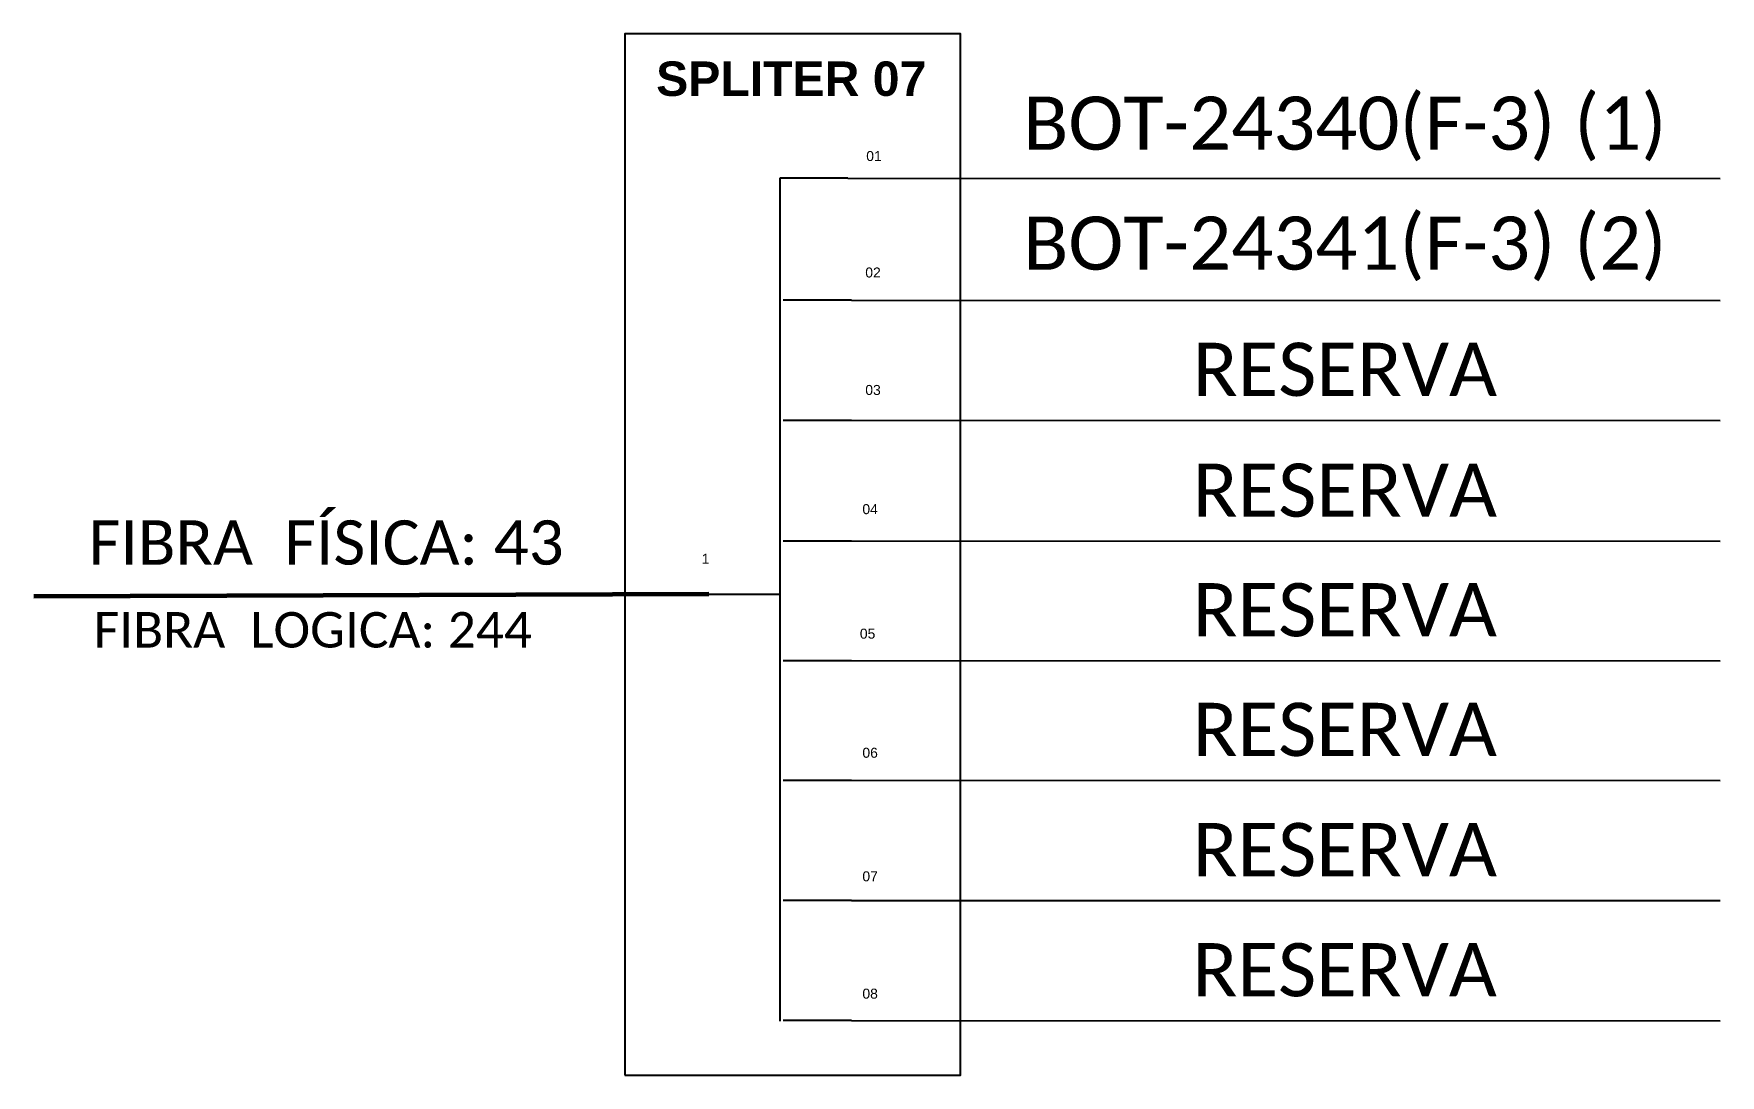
# Model space of a CAD drawing. Extents: x 890 to 4090, y 1694 to 3298.
# Drawn here: x 3916.3 to 4090.1, y 2899.4 to 3006.7 of the extents above; entities that cross this region are included whole.
import ezdxf

# ---------------------------------------------------------------- set-up
doc = ezdxf.new("R2010")
doc.units = 0
doc.header["$MEASUREMENT"] = 0
doc.layers.get('0').update_dxf_attribs({"linetype": 'CONTINUOUS'})

msp = doc.modelspace()

# ---------------------------------------------------------------- texts
at = {"attachment_point": 5}
for s, insert, char_height, width in [('\\C10;\\fArial|b1|i0|c0|p34;\\H1x;SPLITER 07', (3994.34, 3002.06, 2), 3.5506, 34.56), ('\\pt49.37685;{\\fCalibri|b0|i0|c0|p34;\\C7;BOT-24340(F-3) (1)}', (4051.39, 2996.91, 2), 5.4863, 81.8207), ('\\C7;\\fArial|b0|i0|;\\H1.0273588255048;01 ', (4002.87, 2994.11, 2), 3.5506, 7.1205), ('\\pt49.37685;{\\fCalibri|b0|i0|c0|p34;\\C7;BOT-24341(F-3) (2)}', (4051.39, 2984.55, 2), 5.4863, 81.8207), ('\\C7;\\fArial|b0|i0|;\\H1.0273588255048;02 ', (4002.77, 2982.11, 2), 3.5506, 7.5164), ('\\pt49.37685;{\\fCalibri|b0|i0|c0|p34;\\C7;RESERVA}', (4051.39, 2972.11, 2), 5.4863, 81.8207), ('\\C7;\\fArial|b0|i0|;\\H1.0273588255048;03 ', (4002.77, 2970.01, 2), 3.5506, 6.912), ('\\pt49.37685;{\\fCalibri|b0|i0|c0|p34;\\C7;RESERVA}', (4051.39, 2959.66, 2), 5.4863, 81.8207), ('\\C7;\\fArial|b0|i0|;\\H1.0273588255048;04 ', (4002.47, 2957.73, 2), 3.5506, 7.5164), ('{\\fCalibri|b0|i0|c0|p34;\\C7;FIBRA  FÍSICA: 43}', (3946.42, 2954.27, 2), 4.5719, 69.12), ('\\C7;\\fArial|b0|i0|;\\H1.0273588255048;1', (3985.52, 2952.63, 2), 3.5506, 3.5168), ('\\pt49.37685;{\\fCalibri|b0|i0|c0|p34;\\C7;RESERVA}', (4051.38, 2947.34, 2), 5.4863, 81.8207), ('{\\fCalibri|b0|i0|c0|p34;\\C7;FIBRA  LOGICA: 244}', (3945.04, 2945.28, 2), 3.6577, 69.12), ('\\C7;\\fArial|b0|i0|;\\H1.0273588255048;05 ', (4002.21, 2944.9, 2), 3.5506, 9.2444), ('\\pt49.37685;{\\fCalibri|b0|i0|c0|p34;\\C7;RESERVA}', (4051.38, 2935.01, 2), 5.4863, 81.8207), ('\\C7;\\fArial|b0|i0|;\\H1.0273588255048;06 ', (4002.47, 2932.63, 2), 3.5506, 7.5164), ('\\pt49.37685;{\\fCalibri|b0|i0|c0|p34;\\C7;RESERVA}', (4051.38, 2922.63, 2), 5.4863, 81.8207), ('\\C7;\\fArial|b0|i0|;\\H1.0273588255048;07 ', (4002.47, 2919.9, 2), 3.5506, 7.5164), ('\\pt49.37685;{\\fCalibri|b0|i0|c0|p34;\\C7;RESERVA}', (4051.37, 2910.25, 2), 5.4863, 81.8207), ('\\C7;\\fArial|b0|i0|;\\H1.0273588255048;08 ', (4002.47, 2907.81, 2), 3.5506, 7.5164)]:
    msp.add_mtext(s, dxfattribs=dict(at, insert=insert, char_height=char_height, width=width))

# ---------------------------------------------------------------- linework, layer by layer
at = {"color": 7, "linetype": 'Continuous'}
for p, q in [((3993.15, 2991.83, 2), (3993.15, 2904.97, 2)), ((4000.18, 2991.83, 2), (3993.15, 2991.83, 2)), ((4000.54, 2979.26, 2), (3993.51, 2979.26, 2)), ((4000.54, 2966.88, 2), (3993.51, 2966.88, 2)), ((4000.54, 2954.44, 2), (3993.51, 2954.44, 2)), ((3985.85, 2948.97, 2), (3993.12, 2948.97, 2)), ((4000.54, 2942.11, 2), (3993.51, 2942.11, 2)), ((4000.54, 2929.78, 2), (3993.51, 2929.78, 2)), ((4000.54, 2917.4, 2), (3993.51, 2917.4, 2)), ((4000.54, 2905.05, 2), (3993.51, 2905.05, 2))]:
    msp.add_line(p, q, dxfattribs=at)
at = {"color": 10, "linetype": 'Continuous'}
for p, q in [((4000.18, 2991.83, 2), (4090.08, 2991.8, 2)), ((4000.54, 2979.26, 2), (4090.08, 2979.23, 2)), ((4000.54, 2966.9, 2), (4090.08, 2966.88, 2)), ((4000.54, 2954.46, 2), (4090.08, 2954.43, 2)), ((4000.54, 2942.14, 2), (4090.08, 2942.11, 2)), ((4000.54, 2929.8, 2), (4090.08, 2929.78, 2)), ((4000.54, 2917.42, 2), (4090.08, 2917.4, 2)), ((4000.54, 2905.05, 2), (4090.08, 2905.02, 2))]:
    msp.add_line(p, q, dxfattribs=at)
at = {"color": 1, "linetype": 'Continuous', "lineweight": 60}
msp.add_line((3985.85, 2948.97, 2), (3916.28, 2948.75, 2), dxfattribs=at)
at = {"color": 7, "elevation": 2}
msp.add_lwpolyline([(3977.21, 2899.41), (4011.77, 2899.41), (4011.77, 3006.72), (3977.21, 3006.72)], close=True, dxfattribs=at)

msp.set_redraw_order([(e.dxf.handle, doc.entitydb.next_handle()) for e in msp.query("TEXT MTEXT ATTDEF DIMENSION ARC_DIMENSION")])  # texts and dimensions are drawn at this point

doc.saveas('drawing.dxf')
